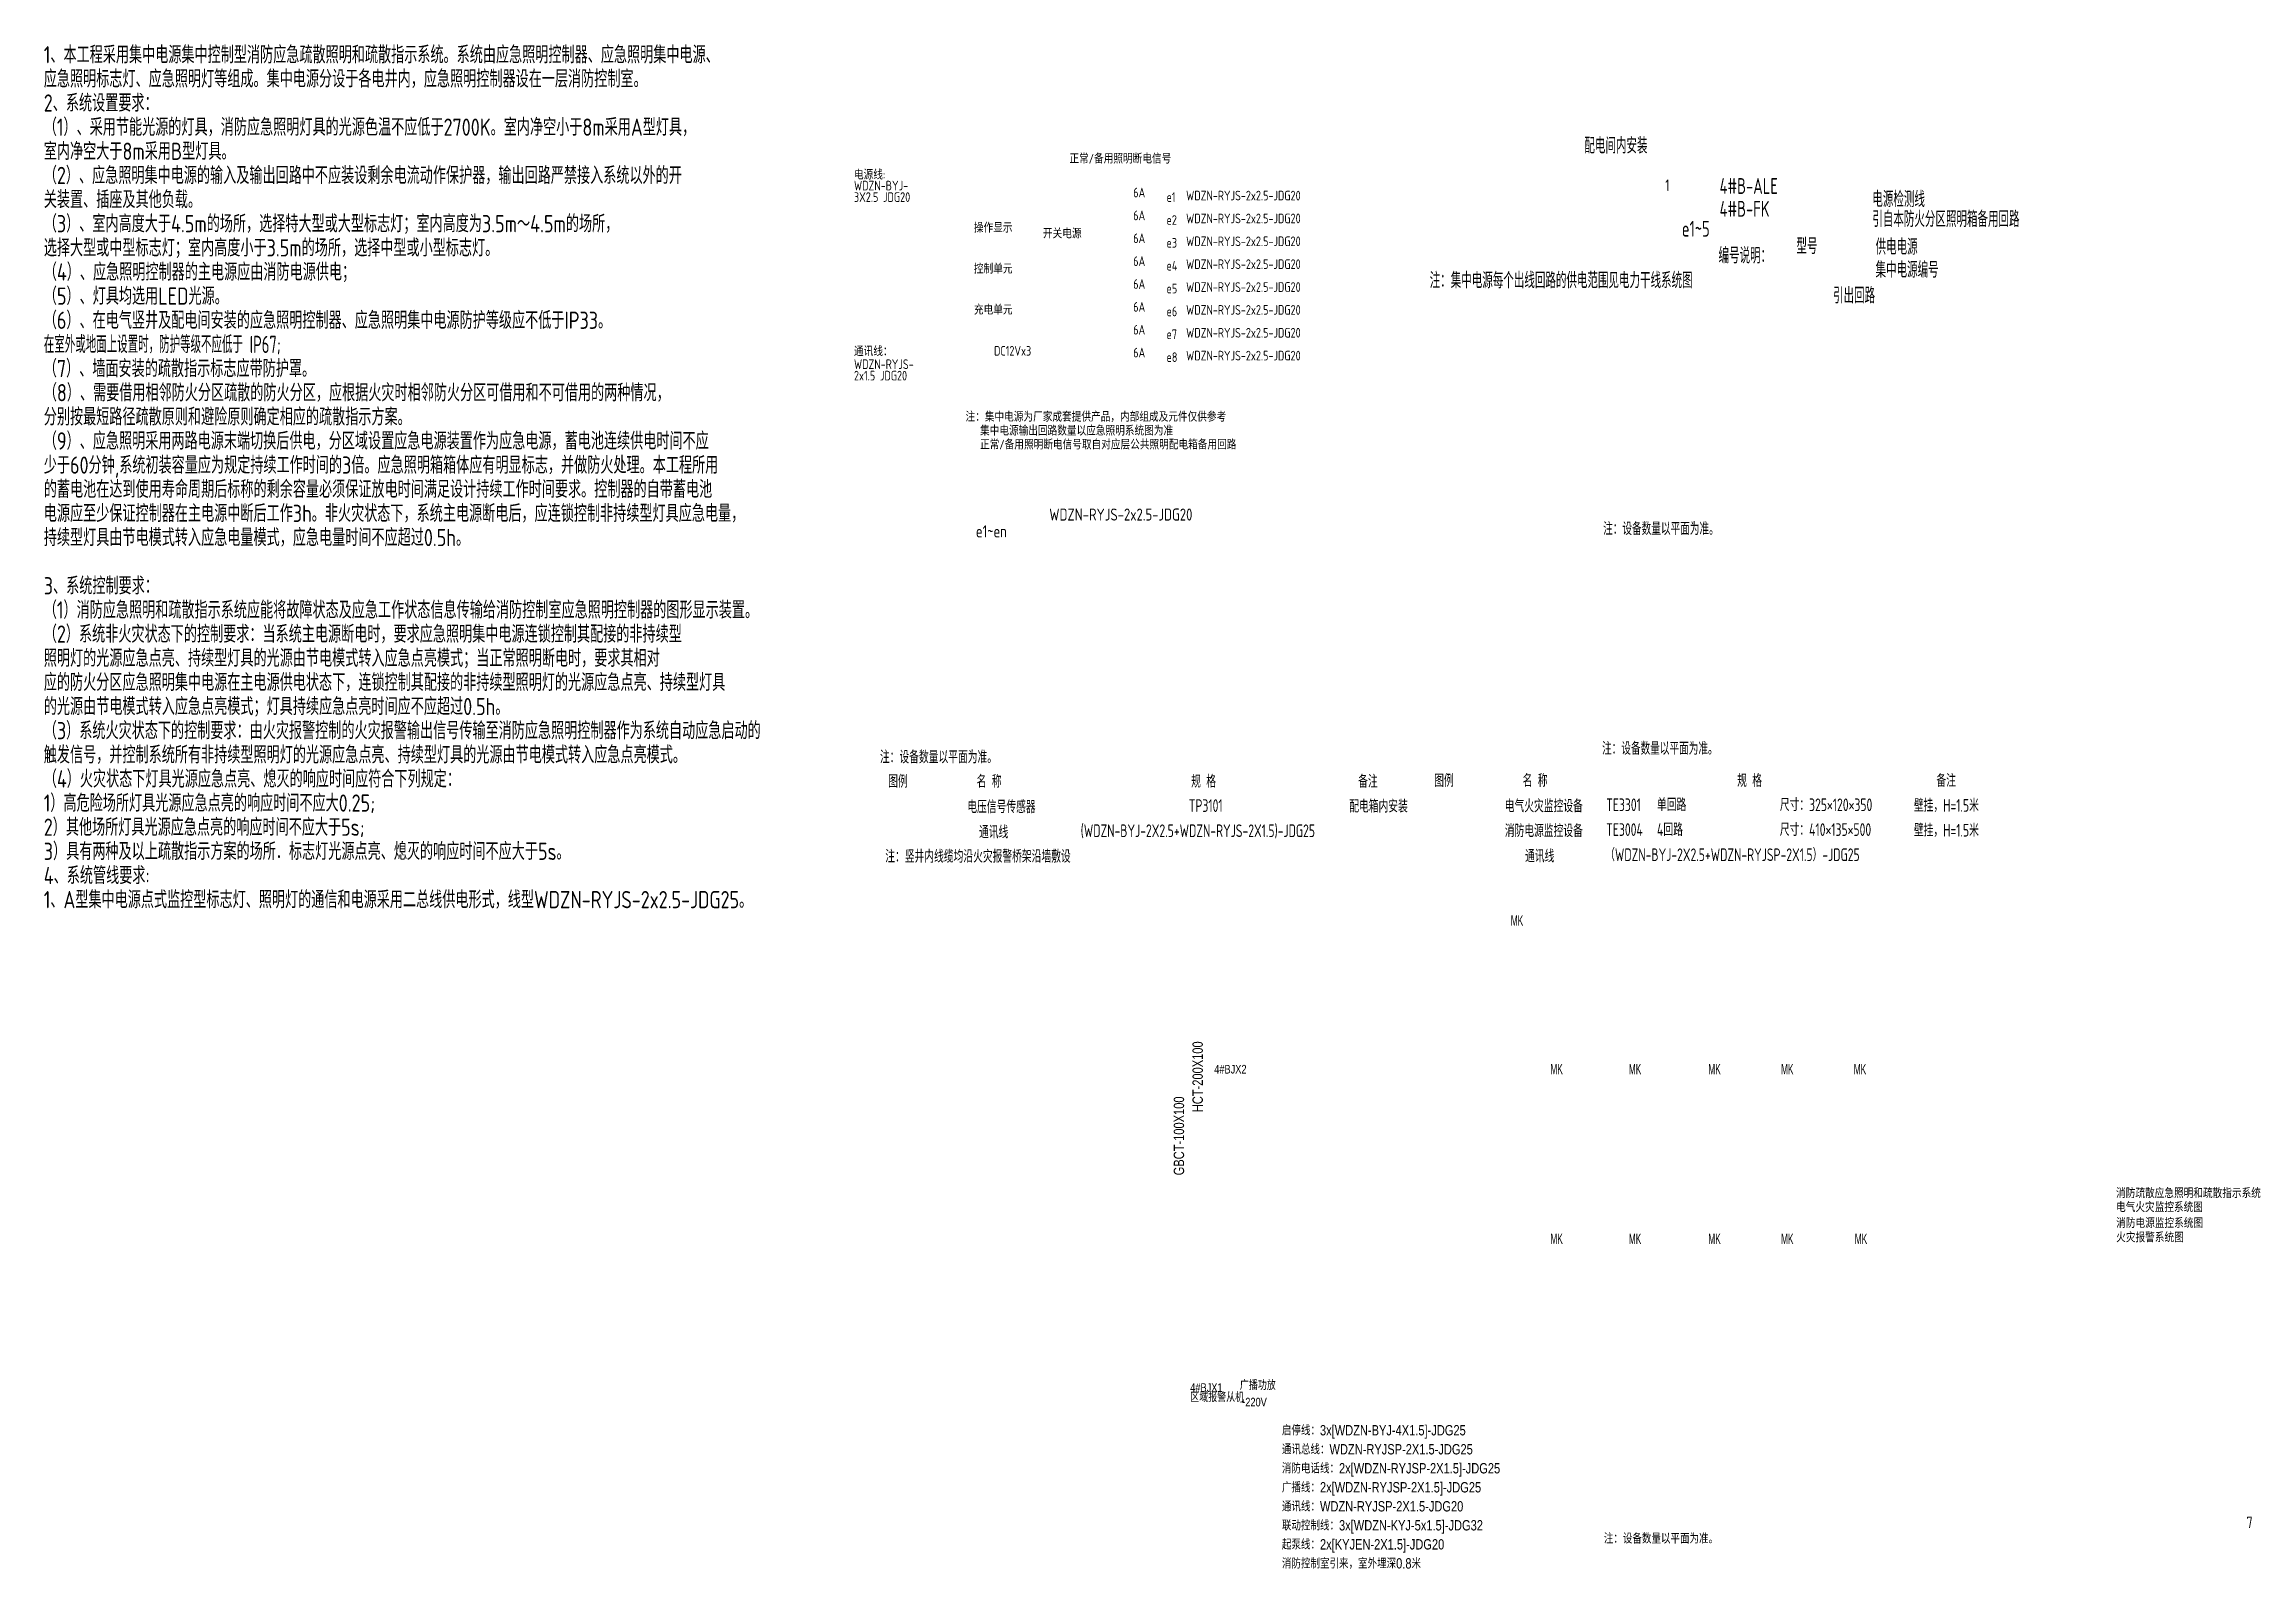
# Model space of a CAD drawing. Extents: x 2350667 to 3185789, y 309667 to 706270.
# Drawn here: x 3005152 to 3081967, y 582558 to 635613 of the extents above; entities that cross this region are included whole.
import ezdxf

# ---------------------------------------------------------------- set-up
doc = ezdxf.new("R2010")
doc.units = 0
doc.header["$LTSCALE"] = 1000
for name, color, linetype in [('PUB_TEXT', 7, 'Continuous'), ('SIG_TEXT', 7, 'Continuous'), ('TEL_TEXT', 7, 'Continuous'), ('TXT', 3, 'Continuous')]:
    doc.layers.add(name, color=color, linetype=linetype)
doc.styles.add('BZ', font='tssdeng.shx', dxfattribs={"width": 0.8, "bigfont": 'tssdchn.shx'})
doc.styles.add('HZTXT', font='tssdeng.shx', dxfattribs={"width": 0.7, "bigfont": 'tssdchn.shx'})
doc.styles.add('wei', font='BZXW.shx', dxfattribs={"width": 0.8, "height": 600, "bigfont": 'bzhz.shx'})

msp = doc.modelspace()

# ---------------------------------------------------------------- texts
at = {"color": 0, "style": 'BZ'}
for s, height, width, p in [('1、本工程采用集中电源集中控制型消防应急疏散照明和疏散指示系统。系统由应急照明控制器、应急照明集中电源、', 600, 0.8, (3005140, 634945)), ('应急照明标志灯、应急照明灯等组成。集中电源分设于各电井内，应急照明控制器设在一层消防控制室。', 600, 0.8, (3005140, 634105)), ('2、系统设置要求：', 600, 0.8, (3005140, 633265)), ('（1）、采用节能光源的灯具，消防应急照明灯具的光源色温不应低于2700K。室内净空小于8m采用A型灯具，', 600, 0.8, (3005140, 632425)), ('室内净空大于8m采用B型灯具。', 600, 0.8, (3005140, 631585)), ('（2）、应急照明集中电源的输入及输出回路中不应装设剩余电流动作保护器，输出回路严禁接入系统以外的开', 600, 0.8, (3005140, 630745)), ('关装置、插座及其他负载。', 600, 0.8, (3005140, 629905)), ('（3）、室内高度大于4.5m的场所，选择特大型或大型标志灯；室内高度为3.5m～4.5m的场所，', 600, 0.8, (3005140, 629065)), ('选择大型或中型标志灯；室内高度小于3.5m的场所，选择中型或小型标志灯。', 600, 0.8, (3005140, 628225)), ('（4）、应急照明控制器的主电源应由消防电源供电；', 600, 0.8, (3005140, 627385)), ('（5）、灯具均选用LED光源。', 600, 0.8, (3005140, 626545)), ('（6）、在电气竖井及配电间安装的应急照明控制器、应急照明集中电源防护等级应不低于IP33。', 600, 0.8, (3005140, 625705)), ('在室外或地面上设置时，防护等级不应低于 IP67;', 600, 0.64, (3005140, 624865)), ('（7）、墙面安装的疏散指示标志应带防护罩。', 600, 0.8, (3005140, 624025)), ('（8）、需要借用相邻防火分区疏散的防火分区，应根据火灾时相邻防火分区可借用和不可借用的两种情况，', 600, 0.8, (3005140, 623185)), ('分别按最短路径疏散原则和避险原则确定相应的疏散指示方案。', 600, 0.8, (3005140, 622345)), ('（9）、应急照明采用两路电源末端切换后供电，分区域设置应急电源装置作为应急电源，蓄电池连续供电时间不应', 600, 0.8, (3005140, 621505)), ('少于60分钟,系统初装容量应为规定持续工作时间的3倍。应急照明箱箱体应有明显标志，并做防火处理。本工程所用', 600, 0.8, (3005140, 620665)), ('的蓄电池在达到使用寿命周期后标称的剩余容量必须保证放电时间满足设计持续工作时间要求。控制器的自带蓄电池', 600, 0.8, (3005140, 619825)), ('电源应至少保证控制器在主电源中断后工作3h。非火灾状态下，系统主电源断电后，应连锁控制非持续型灯具应急电量，', 600, 0.8, (3005140, 618985)), ('WDZN-RYJS-2x2.5-JDG20', 420, 0.8, (3040124, 619035)), ('持续型灯具由节电模式转入应急电量模式，应急电量时间不应超过0.5h。 ', 600, 0.8, (3005140, 618145)), ('e1~en', 420, 0.8, (3037572, 618451)), ('3、系统控制要求：', 600, 0.8, (3005140, 616465)), ('（1）消防应急照明和疏散指示系统应能将故障状态及应急工作状态信息传输给消防控制室应急照明控制器的图形显示装置。', 600, 0.8, (3005140, 615625)), ('（2）系统非火灾状态下的控制要求：当系统主电源断电时，要求应急照明集中电源连锁控制其配接的非持续型', 600, 0.8, (3005140, 614785)), ('照明灯的光源应急点亮、持续型灯具的光源由节电模式转入应急点亮模式；当正常照明断电时，要求其相对', 600, 0.8, (3005140, 613945)), ('应的防火分区应急照明集中电源在主电源供电状态下，连锁控制其配接的非持续型照明灯的光源应急点亮、持续型灯具', 600, 0.8, (3005140, 613105)), ('的光源由节电模式转入应急点亮模式；灯具持续应急点亮时间应不应超过0.5h。', 600, 0.8, (3005140, 612265)), ('（3）系统火灾状态下的控制要求：由火灾报警控制的火灾报警输出信号传输至消防应急照明控制器作为系统自动应急启动的', 600, 0.8, (3005140, 611425)), ('触发信号，并控制系统所有非持续型照明灯的光源应急点亮、持续型灯具的光源由节电模式转入应急点亮模式。', 600, 0.8, (3005140, 610585)), ('（4）火灾状态下灯具光源应急点亮、熄灭的响应时间应符合下列规定：', 600, 0.8, (3005140, 609745)), ('1）高危险场所灯具光源应急点亮的响应时间不应大0.25;', 600, 0.8, (3005140, 608905)), ('2）其他场所灯具光源应急点亮的响应时间不应大于5s;', 600, 0.8, (3005140, 608065)), ('3）具有两种及以上疏散指示方案的场所．标志灯光源点亮、熄灭的响应时间不应大于5s。', 600, 0.8, (3005140, 607225)), ('4、系统管线要求:', 600, 0.8, (3005140, 606385)), ('1、A型集中电源点式监控型标志灯、照明灯的通信和电源采用二总线供电形式，线型WDZN-RYJS-2x2.5-JDG25。', 600, 0.8, (3005140, 605545))]:
    msp.add_text(s, height=height, dxfattribs=dict(at, width=width)).set_placement(p)
at = {"style": 'BZ', "width": 0.7}
for s, p in [('注：设备数量以平面为准。', (3034232, 610586)), ('图例', (3034522, 609738)), ('名 称', (3037598, 609738)), ('规 格', (3045061, 609738)), ('备注', (3050874, 609738)), ('图例', (3053520, 609767)), ('名 称', (3056595, 609767)), ('规 格', (3064059, 609767)), ('备注', (3070991, 609767)), ('电压信号传感器 ', (3037272, 608853)), ('TP3101 ', (3044979, 608896)), ('配电箱内安装', (3050562, 608874)), ('电气火灾监控设备', (3055974, 608883)), ('TE3301 ', (3059502, 608925)), ('单回路', (3061270, 608925)), ('尺寸：325×120×350', (3065544, 608925)), ('壁挂，H=1.5米', (3070208, 608904)), ('通讯线', (3037682, 607975)), ('(WDZN-BYJ-2X2.5+WDZN-RYJS-2X1.5)-JDG25', (3041217, 608022)), ('消防电源监控设备', (3055974, 608019)), ('TE3004', (3059502, 608061)), ('4回路', (3061270, 608061)), ('尺寸：410×135×500', (3065544, 608061)), ('壁挂，H=1.5米', (3070208, 608039)), ('注：竖井内线缆均沿火灾报警桥架沿墙敷设', (3034418, 607130)), ('通讯线', (3056680, 607140)), ('（WDZN-BYJ-2X2.5+WDZN-RYJSP-2X1.5）-JDG25', (3059466, 607187))]:
    msp.add_text(s, height=441, dxfattribs=at).set_placement(p)
at = {"layer": 'PUB_TEXT', "color": 0, "style": 'BZ', "width": 0.7}
for s, height, p in [('配电间内安装', 550.3, (3058743, 631808)), ('4#B-ALE', 550.3, (3063449, 630403)), ('4#B-FK', 550.3, (3063449, 629608)), ('电源检测线', 550, (3068763, 629943, 2569)), ('e1~5', 550.3, (3062135, 628915)), ('引自本防火分区照明箱备用回路', 550, (3068763, 629250, 2569)), ('编号说明：', 550.3, (3063410, 627981, 2569)), ('型号', 550.3, (3066122, 628308, 2569)), ('供电电源', 550, (3068875, 628284, 2569)), ('注：集中电源每个出线回路的供电范围见电力干线系统图', 550.28, (3053361, 627119)), ('集中电源编号', 550, (3068875, 627487, 2569)), ('引出回路', 550.3, (3067396, 626589, 2569))]:
    msp.add_text(s, height=height, dxfattribs=at).set_placement(p)
at = {"layer": 'SIG_TEXT', "color": 0, "style": 'HZTXT', "width": 0.8}
for s, height, p in [('消防疏散应急照明和疏散指示系统', 350, (3077242, 595460)), ('电气火灾监控系统图', 350, (3077242, 594972)), ('消防电源监控系统图', 350, (3077246, 594419)), ('火灾报警系统图', 350, (3077246, 593921)), ('7', 400, (3081782, 583973))]:
    msp.add_text(s, height=height, dxfattribs=at).set_placement(p)
at = {"layer": 'TEL_TEXT', "style": 'BZ', "width": 0.8}
msp.add_text('1', height=412, dxfattribs=at).set_placement((3061554, 630495))
at = {"layer": 'TXT'}
for s, height, style, width, p in [('正常/备用照明断电信号', 336, 'BZ', 0.8, (3040826, 631460)), ('WDZN-BYJ-', 336, 'BZ', 0.8, (3033329, 630523)), ('电源线:', 336, 'BZ', 0.8, (3033329, 630902)), ('3X2.5 JDG20', 336, 'BZ', 0.8, (3033329, 630124)), ('6A', 336, 'BZ', 0.8, (3043046, 630282)), ('e1', 336, 'BZ', 0.8, (3044204, 630123)), ('WDZN-RYJS-2x2.5-JDG20', 336, 'BZ', 0.8, (3044886, 630176)), ('操作显示', 336, 'BZ', 0.8, (3037502, 629056)), ('开关电源', 336, 'BZ', 0.8, (3039904, 628856)), ('6A', 336, 'BZ', 0.8, (3043046, 629486)), ('e2', 336, 'BZ', 0.8, (3044204, 629327)), ('WDZN-RYJS-2x2.5-JDG20', 336, 'BZ', 0.8, (3044886, 629381)), ('6A', 336, 'BZ', 0.8, (3043046, 628690)), ('e3', 336, 'BZ', 0.8, (3044204, 628532)), ('WDZN-RYJS-2x2.5-JDG20', 336, 'BZ', 0.8, (3044886, 628585)), ('控制单元', 336, 'BZ', 0.8, (3037502, 627628)), ('6A', 336, 'BZ', 0.8, (3043046, 627895)), ('e4', 336, 'BZ', 0.8, (3044204, 627736)), ('WDZN-RYJS-2x2.5-JDG20', 336, 'BZ', 0.8, (3044886, 627790)), ('6A', 336, 'BZ', 0.8, (3043046, 627099)), ('e5', 336, 'BZ', 0.8, (3044204, 626940)), ('WDZN-RYJS-2x2.5-JDG20', 336, 'BZ', 0.8, (3044886, 626994)), ('充电单元', 336, 'BZ', 0.8, (3037502, 626201)), ('6A', 336, 'BZ', 0.8, (3043046, 626304)), ('e6', 336, 'BZ', 0.8, (3044204, 626145)), ('WDZN-RYJS-2x2.5-JDG20', 336, 'BZ', 0.8, (3044886, 626198)), ('6A', 336, 'BZ', 0.8, (3043046, 625508)), ('e7', 336, 'BZ', 0.8, (3044204, 625349)), ('WDZN-RYJS-2x2.5-JDG20', 336, 'BZ', 0.8, (3044886, 625403)), ('通讯线：', 336, 'BZ', 0.8, (3033329, 624756)), ('WDZN-RYJS-', 336, 'BZ', 0.8, (3033329, 624309)), ('DC12Vx3', 336, 'BZ', 0.8, (3038203, 624774)), ('6A', 336, 'BZ', 0.8, (3043046, 624712)), ('e8', 336, 'BZ', 0.8, (3044204, 624553)), ('WDZN-RYJS-2x2.5-JDG20', 336, 'BZ', 0.8, (3044886, 624607)), ('2x1.5 JDG20', 336, 'BZ', 0.8, (3033329, 623910)), ('注：集中电源为厂家成套提供产品，内部组成及元件仅供参考', 336, 'BZ', 0.8, (3037210, 622477)), ('集中电源输出回路数量以应急照明系统图为准', 336, 'BZ', 0.8, (3037715, 621994)), ('正常/备用照明断电信号取自对应层公共照明配电箱备用回路', 336, 'BZ', 0.8, (3037715, 621511)), ('注：设备数量以平面为准。', 441, 'wei', 0.8, (3059396, 618532, 205)), ('注：设备数量以平面为准。', 441, 'wei', 0.8, (3059358, 610884, 308)), ('MK', 359.7, 'wei', 0.6, (3056183, 604936, 0)), ('4#BJX2', 300.5, 'wei', 0.8, (3045863, 599794)), ('MK', 359.7, 'wei', 0.6, (3057561, 599770, 0)), ('MK', 359.7, 'wei', 0.6, (3060290, 599767, 0)), ('MK', 359.7, 'wei', 0.6, (3063055, 599768, 0)), ('MK', 359.7, 'wei', 0.6, (3065586, 599765, 0)), ('MK', 359.7, 'wei', 0.6, (3068117, 599762, 0)), ('MK', 359.7, 'wei', 0.6, (3057561, 593864, 0)), ('MK', 359.7, 'wei', 0.6, (3060290, 593862, 0)), ('MK', 359.7, 'wei', 0.6, (3063055, 593863, 0)), ('MK', 359.7, 'wei', 0.6, (3065586, 593859, 0)), ('MK', 359.7, 'wei', 0.6, (3068152, 593859, 0)), ('4#BJX1', 300.5, 'wei', 0.8, (3045029, 588717, 0)), ('区域报警从机', 300.5, 'wei', 0.8, (3045029, 588365, 0)), ('广播功放', 300.5, 'wei', 0.8, (3046756, 588786, 0)), ('~220V', 300.5, 'wei', 0.8, (3046756, 588210, 0)), ('注：设备数量以平面为准。', 360, 'wei', 0.8, (3059420, 583437))]:
    msp.add_text(s, height=height, dxfattribs=dict(at, style=style, width=width)).set_placement(p)
at = {"layer": 'TXT', "style": 'wei', "width": 0.8}
for s, p in [('HCT-200X100', (3045468, 598447, 0)), ('GBCT-100X100', (3044816, 596251, 0))]:
    msp.add_text(s, height=360.58, rotation=90, dxfattribs=at).set_placement(p)
at = {"layer": 'TXT', "color": 0, "style": 'wei', "width": 0.8}
for s, p in [('启停线：3x[WDZN-BYJ-4X1.5]-JDG25', (3048219, 587201)), ('通讯总线：WDZN-RYJSP-2X1.5-JDG25', (3048219, 586539)), ('消防电话线：2x[WDZN-RYJSP-2X1.5]-JDG25', (3048219, 585878)), ('广播线：2x[WDZN-RYJSP-2X1.5]-JDG25', (3048219, 585216)), ('通讯线：WDZN-RYJSP-2X1.5-JDG20', (3048219, 584554)), ('联动控制线：3x[WDZN-KYJ-5x1.5]-JDG32', (3048219, 583893)), ('起泵线：2x[KYJEN-2X1.5]-JDG20', (3048219, 583231)), ('消防控制室引来，室外埋深0.8米', (3048219, 582569))]:
    msp.add_text(s, height=360, dxfattribs=at).set_placement(p)

doc.saveas('drawing.dxf')
